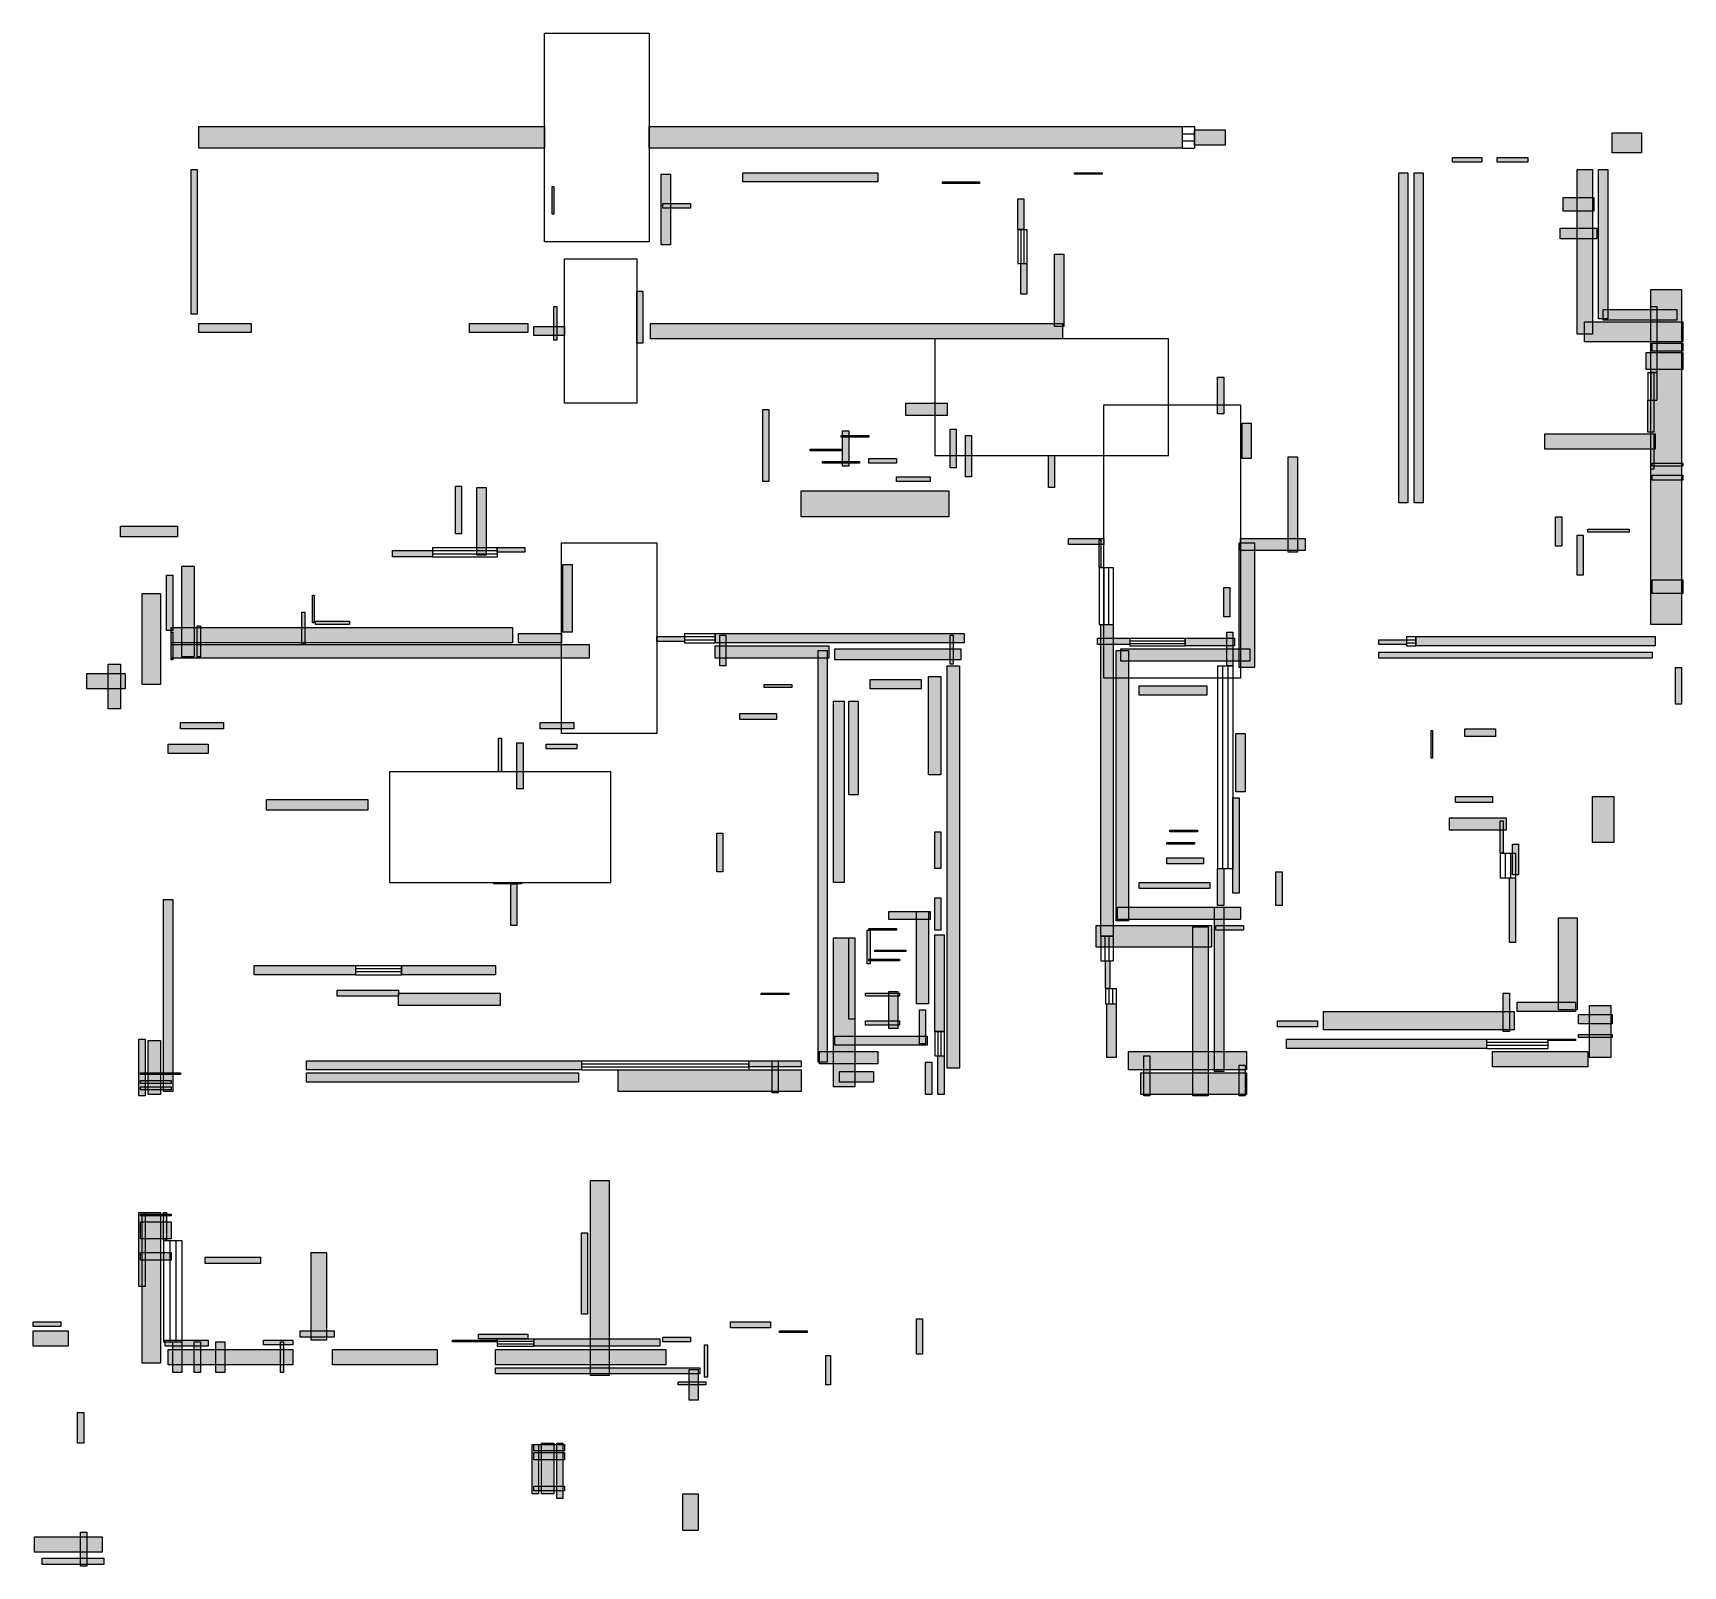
# Model space of a CAD drawing. Header units: centimetres. Extents: x 45 to 1196, y 17 to 1086.
import ezdxf

# ---------------------------------------------------------------- set-up
doc = ezdxf.new("R2010")
doc.units = ezdxf.units.CM
for name, color, linetype in [('DOORZONE', 2, 'Continuous'), ('WALL', 7, 'Continuous'), ('WINDOW', 5, 'Continuous')]:
    doc.layers.add(name, color=color, linetype=linetype)

msp = doc.modelspace()

# ---------------------------------------------------------------- hatches: boundary and pattern name
at = {"layer": 'WALL'}
h = msp.add_hatch(color=256, dxfattribs=at)
h.dxf.hatch_style = 1
h.paths.add_polyline_path([(160.7, 1021.1), (401.8, 1021.1), (401.8, 1006.1), (160.7, 1006.1)])
h = msp.add_hatch(color=256, dxfattribs=at)
h.dxf.hatch_style = 1
h.paths.add_polyline_path([(474.6, 1021.1), (846.4, 1021.1), (846.4, 1006.1), (474.6, 1006.1)])
h = msp.add_hatch(color=256, dxfattribs=at)
h.dxf.hatch_style = 1
h.paths.add_polyline_path([(855, 1018.9), (876.4, 1018.9), (876.4, 1008.2), (855, 1008.2)])
h = msp.add_hatch(color=256, dxfattribs=at)
h.dxf.hatch_style = 1
h.paths.add_polyline_path([(1146.4, 1016.8), (1166.8, 1016.8), (1166.8, 1002.9), (1146.4, 1002.9)])
h = msp.add_hatch(color=256, dxfattribs=at)
h.dxf.hatch_style = 1
h.paths.add_polyline_path([(155.4, 991.1), (159.6, 991.1), (159.6, 890.4), (155.4, 890.4)])
h = msp.add_hatch(color=256, dxfattribs=at)
h.dxf.hatch_style = 1
h.paths.add_polyline_path([(1035, 999.6), (1055.4, 999.6), (1055.4, 996.4), (1035, 996.4)])
h = msp.add_hatch(color=256, dxfattribs=at)
h.dxf.hatch_style = 1
h.paths.add_polyline_path([(1066.1, 999.6), (1087.5, 999.6), (1087.5, 996.4), (1066.1, 996.4)])
h = msp.add_hatch(color=256, dxfattribs=at)
h.dxf.hatch_style = 1
h.paths.add_polyline_path([(1121.8, 991.1), (1132.5, 991.1), (1132.5, 876.4), (1121.8, 876.4)])
h = msp.add_hatch(color=256, dxfattribs=at)
h.dxf.hatch_style = 1
h.paths.add_polyline_path([(1136.8, 991.1), (1143.2, 991.1), (1143.2, 887.1), (1136.8, 887.1)])
h = msp.add_hatch(color=256, dxfattribs=at)
h.dxf.hatch_style = 1
h.paths.add_polyline_path([(407.1, 979.3), (408.2, 979.3), (408.2, 960), (407.1, 960)])
h = msp.add_hatch(color=256, dxfattribs=at)
h.dxf.hatch_style = 1
h.paths.add_polyline_path([(483.2, 987.9), (489.6, 987.9), (489.6, 938.6), (483.2, 938.6)])
h = msp.add_hatch(color=256, dxfattribs=at)
h.dxf.hatch_style = 1
h.paths.add_polyline_path([(540, 988.9), (634.3, 988.9), (634.3, 982.5), (540, 982.5)])
h = msp.add_hatch(color=256, dxfattribs=at)
h.dxf.hatch_style = 1
h.paths.add_polyline_path([(679.3, 982.5), (705, 982.5), (705, 981.4), (679.3, 981.4)])
h = msp.add_hatch(color=256, dxfattribs=at)
h.dxf.hatch_style = 1
h.paths.add_polyline_path([(771.4, 988.9), (790.7, 988.9), (790.7, 987.9), (771.4, 987.9)])
h = msp.add_hatch(color=256, dxfattribs=at)
h.dxf.hatch_style = 1
h.paths.add_polyline_path([(997.5, 988.9), (1003.9, 988.9), (1003.9, 758.6), (997.5, 758.6)])
h = msp.add_hatch(color=256, dxfattribs=at)
h.dxf.hatch_style = 1
h.paths.add_polyline_path([(1008.2, 988.9), (1014.6, 988.9), (1014.6, 758.6), (1008.2, 758.6)])
h = msp.add_hatch(color=256, dxfattribs=at)
h.dxf.hatch_style = 1
h.paths.add_polyline_path([(484.3, 967.5), (503.6, 967.5), (503.6, 964.3), (484.3, 964.3)])
h = msp.add_hatch(color=256, dxfattribs=at)
h.dxf.hatch_style = 1
h.paths.add_polyline_path([(731.8, 970.7), (736.1, 970.7), (736.1, 949.3), (731.8, 949.3)])
h = msp.add_hatch(color=256, dxfattribs=at)
h.dxf.hatch_style = 1
h.paths.add_polyline_path([(1112.1, 971.8), (1133.6, 971.8), (1133.6, 962.1), (1112.1, 962.1)])
h = msp.add_hatch(color=256, dxfattribs=at)
h.dxf.hatch_style = 1
h.paths.add_polyline_path([(1110, 950.4), (1135.7, 950.4), (1135.7, 942.9), (1110, 942.9)])
h = msp.add_hatch(color=256, dxfattribs=at)
h.dxf.hatch_style = 1
h.paths.add_polyline_path([(757.5, 932.1), (763.9, 932.1), (763.9, 881.8), (757.5, 881.8)])
h = msp.add_hatch(color=256, dxfattribs=at)
h.dxf.hatch_style = 1
h.paths.add_polyline_path([(733.9, 925.7), (738.2, 925.7), (738.2, 904.3), (733.9, 904.3)])
h = msp.add_hatch(color=256, dxfattribs=at)
h.dxf.hatch_style = 1
h.paths.add_polyline_path([(466.1, 906.4), (470.4, 906.4), (470.4, 870), (466.1, 870)])
h = msp.add_hatch(color=256, dxfattribs=at)
h.dxf.hatch_style = 1
h.paths.add_polyline_path([(1173.2, 907.5), (1194.6, 907.5), (1194.6, 673.9), (1173.2, 673.9)])
h = msp.add_hatch(color=256, dxfattribs=at)
h.dxf.hatch_style = 1
h.paths.add_polyline_path([(408.2, 895.7), (410.4, 895.7), (410.4, 872.1), (408.2, 872.1)])
h = msp.add_hatch(color=256, dxfattribs=at)
h.dxf.hatch_style = 1
h.paths.add_polyline_path([(1140, 893.6), (1191.4, 893.6), (1191.4, 886.1), (1140, 886.1)])
h = msp.add_hatch(color=256, dxfattribs=at)
h.dxf.hatch_style = 1
h.paths.add_polyline_path([(1173.2, 895.7), (1177.5, 895.7), (1177.5, 849.6), (1173.2, 849.6)])
h = msp.add_hatch(color=256, dxfattribs=at)
h.dxf.hatch_style = 1
h.paths.add_polyline_path([(160.7, 883.9), (197.1, 883.9), (197.1, 877.5), (160.7, 877.5)])
h = msp.add_hatch(color=256, dxfattribs=at)
h.dxf.hatch_style = 1
h.paths.add_polyline_path([(349.3, 883.9), (390, 883.9), (390, 877.5), (349.3, 877.5)])
h = msp.add_hatch(color=256, dxfattribs=at)
h.dxf.hatch_style = 1
h.paths.add_polyline_path([(394.3, 881.8), (415.7, 881.8), (415.7, 875.4), (394.3, 875.4)])
h = msp.add_hatch(color=256, dxfattribs=at)
h.dxf.hatch_style = 1
h.paths.add_polyline_path([(475.7, 883.9), (762.9, 883.9), (762.9, 873.2), (475.7, 873.2)])
h = msp.add_hatch(color=256, dxfattribs=at)
h.dxf.hatch_style = 1
h.paths.add_polyline_path([(1127.1, 885), (1195.7, 885), (1195.7, 871.1), (1127.1, 871.1)])
h = msp.add_hatch(color=256, dxfattribs=at)
h.dxf.hatch_style = 1
h.paths.add_polyline_path([(1170, 863.6), (1195.7, 863.6), (1195.7, 851.8), (1170, 851.8)])
h = msp.add_hatch(color=256, dxfattribs=at)
h.dxf.hatch_style = 1
h.paths.add_polyline_path([(1174.3, 870), (1195.7, 870), (1195.7, 864.6), (1174.3, 864.6)])
h = msp.add_hatch(color=256, dxfattribs=at)
h.dxf.hatch_style = 1
h.paths.add_polyline_path([(871.1, 846.4), (875.4, 846.4), (875.4, 820.7), (871.1, 820.7)])
h = msp.add_hatch(color=256, dxfattribs=at)
h.dxf.hatch_style = 1
h.paths.add_polyline_path([(1171.1, 830.4), (1175.4, 830.4), (1175.4, 807.9), (1171.1, 807.9)])
h = msp.add_hatch(color=256, dxfattribs=at)
h.dxf.hatch_style = 1
h.paths.add_polyline_path([(553.9, 823.9), (558.2, 823.9), (558.2, 773.6), (553.9, 773.6)])
h = msp.add_hatch(color=256, dxfattribs=at)
h.dxf.hatch_style = 1
h.paths.add_polyline_path([(653.6, 828.2), (682.5, 828.2), (682.5, 819.6), (653.6, 819.6)])
h = msp.add_hatch(color=256, dxfattribs=at)
h.dxf.hatch_style = 1
h.paths.add_polyline_path([(608.6, 805.7), (627.9, 805.7), (627.9, 804.6), (608.6, 804.6)])
h = msp.add_hatch(color=256, dxfattribs=at)
h.dxf.hatch_style = 1
h.paths.add_polyline_path([(609.6, 808.9), (613.9, 808.9), (613.9, 784.3), (609.6, 784.3)])
h = msp.add_hatch(color=256, dxfattribs=at)
h.dxf.hatch_style = 1
h.paths.add_polyline_path([(684.6, 810), (688.9, 810), (688.9, 783.2), (684.6, 783.2)])
h = msp.add_hatch(color=256, dxfattribs=at)
h.dxf.hatch_style = 1
h.paths.add_polyline_path([(695.4, 805.7), (699.6, 805.7), (699.6, 776.8), (695.4, 776.8)])
h = msp.add_hatch(color=256, dxfattribs=at)
h.dxf.hatch_style = 1
h.paths.add_polyline_path([(888.2, 814.3), (894.6, 814.3), (894.6, 789.6), (888.2, 789.6)])
h = msp.add_hatch(color=256, dxfattribs=at)
h.dxf.hatch_style = 1
h.paths.add_polyline_path([(1099.3, 806.8), (1176.4, 806.8), (1176.4, 796.1), (1099.3, 796.1)])
h = msp.add_hatch(color=256, dxfattribs=at)
h.dxf.hatch_style = 1
h.paths.add_polyline_path([(1173.2, 806.8), (1175.4, 806.8), (1175.4, 782.1), (1173.2, 782.1)])
h = msp.add_hatch(color=256, dxfattribs=at)
h.dxf.hatch_style = 1
h.paths.add_polyline_path([(587.1, 796.1), (608.6, 796.1), (608.6, 795), (587.1, 795)])
h = msp.add_hatch(color=256, dxfattribs=at)
h.dxf.hatch_style = 1
h.paths.add_polyline_path([(595.7, 787.5), (621.4, 787.5), (621.4, 786.4), (595.7, 786.4)])
h = msp.add_hatch(color=256, dxfattribs=at)
h.dxf.hatch_style = 1
h.paths.add_polyline_path([(627.9, 789.6), (647.1, 789.6), (647.1, 786.4), (627.9, 786.4)])
h = msp.add_hatch(color=256, dxfattribs=at)
h.dxf.hatch_style = 1
h.paths.add_polyline_path([(753.2, 791.8), (757.5, 791.8), (757.5, 769.3), (753.2, 769.3)])
h = msp.add_hatch(color=256, dxfattribs=at)
h.dxf.hatch_style = 1
h.paths.add_polyline_path([(920.4, 790.7), (926.8, 790.7), (926.8, 724.3), (920.4, 724.3)])
h = msp.add_hatch(color=256, dxfattribs=at)
h.dxf.hatch_style = 1
h.paths.add_polyline_path([(1174.3, 786.4), (1195.7, 786.4), (1195.7, 784.3), (1174.3, 784.3)])
h = msp.add_hatch(color=256, dxfattribs=at)
h.dxf.hatch_style = 1
h.paths.add_polyline_path([(647.1, 776.8), (670.7, 776.8), (670.7, 773.6), (647.1, 773.6)])
h = msp.add_hatch(color=256, dxfattribs=at)
h.dxf.hatch_style = 1
h.paths.add_polyline_path([(1174.3, 777.9), (1195.7, 777.9), (1195.7, 774.6), (1174.3, 774.6)])
h = msp.add_hatch(color=256, dxfattribs=at)
h.dxf.hatch_style = 1
h.paths.add_polyline_path([(339.6, 770.4), (343.9, 770.4), (343.9, 737.1), (339.6, 737.1)])
h = msp.add_hatch(color=256, dxfattribs=at)
h.dxf.hatch_style = 1
h.paths.add_polyline_path([(354.6, 769.3), (361.1, 769.3), (361.1, 722.1), (354.6, 722.1)])
h = msp.add_hatch(color=256, dxfattribs=at)
h.dxf.hatch_style = 1
h.paths.add_polyline_path([(580.7, 767.1), (683.6, 767.1), (683.6, 748.9), (580.7, 748.9)])
h = msp.add_hatch(color=256, dxfattribs=at)
h.dxf.hatch_style = 1
h.paths.add_polyline_path([(1106.8, 748.9), (1111.1, 748.9), (1111.1, 728.6), (1106.8, 728.6)])
h = msp.add_hatch(color=256, dxfattribs=at)
h.dxf.hatch_style = 1
h.paths.add_polyline_path([(106.1, 742.5), (145.7, 742.5), (145.7, 735), (106.1, 735)])
h = msp.add_hatch(color=256, dxfattribs=at)
h.dxf.hatch_style = 1
h.paths.add_polyline_path([(1129.3, 740.4), (1158.2, 740.4), (1158.2, 738.2), (1129.3, 738.2)])
h = msp.add_hatch(color=256, dxfattribs=at)
h.dxf.hatch_style = 1
h.paths.add_polyline_path([(295.7, 725.4), (323.6, 725.4), (323.6, 721.1), (295.7, 721.1)])
h = msp.add_hatch(color=256, dxfattribs=at)
h.dxf.hatch_style = 1
h.paths.add_polyline_path([(368.6, 727.5), (387.9, 727.5), (387.9, 724.3), (368.6, 724.3)])
h = msp.add_hatch(color=256, dxfattribs=at)
h.dxf.hatch_style = 1
h.paths.add_polyline_path([(767.1, 733.9), (791.8, 733.9), (791.8, 729.6), (767.1, 729.6)])
h = msp.add_hatch(color=256, dxfattribs=at)
h.dxf.hatch_style = 1
h.paths.add_polyline_path([(788.6, 732.9), (789.6, 732.9), (789.6, 713.6), (788.6, 713.6)])
h = msp.add_hatch(color=256, dxfattribs=at)
h.dxf.hatch_style = 1
h.paths.add_polyline_path([(886.1, 730.7), (896.8, 730.7), (896.8, 643.9), (886.1, 643.9)])
h = msp.add_hatch(color=256, dxfattribs=at)
h.dxf.hatch_style = 1
h.paths.add_polyline_path([(887.1, 733.9), (932.1, 733.9), (932.1, 725.4), (887.1, 725.4)])
h = msp.add_hatch(color=256, dxfattribs=at)
h.dxf.hatch_style = 1
h.paths.add_polyline_path([(1121.8, 736.1), (1126.1, 736.1), (1126.1, 708.2), (1121.8, 708.2)])
h = msp.add_hatch(color=256, dxfattribs=at)
h.dxf.hatch_style = 1
h.paths.add_polyline_path([(148.9, 714.6), (157.5, 714.6), (157.5, 651.4), (148.9, 651.4)])
h = msp.add_hatch(color=256, dxfattribs=at)
h.dxf.hatch_style = 1
h.paths.add_polyline_path([(414.6, 715.7), (421.1, 715.7), (421.1, 668.6), (414.6, 668.6)])
h = msp.add_hatch(color=256, dxfattribs=at)
h.dxf.hatch_style = 1
h.paths.add_polyline_path([(138.2, 708.2), (142.5, 708.2), (142.5, 669.6), (138.2, 669.6)])
h = msp.add_hatch(color=256, dxfattribs=at)
h.dxf.hatch_style = 1
h.paths.add_polyline_path([(1174.3, 705), (1195.7, 705), (1195.7, 695.4), (1174.3, 695.4)])
h = msp.add_hatch(color=256, dxfattribs=at)
h.dxf.hatch_style = 1
h.paths.add_polyline_path([(121.1, 695.4), (133.9, 695.4), (133.9, 632.1), (121.1, 632.1)])
h = msp.add_hatch(color=256, dxfattribs=at)
h.dxf.hatch_style = 1
h.paths.add_polyline_path([(240, 694.3), (241.1, 694.3), (241.1, 675), (240, 675)])
h = msp.add_hatch(color=256, dxfattribs=at)
h.dxf.hatch_style = 1
h.paths.add_polyline_path([(875.4, 699.6), (879.6, 699.6), (879.6, 679.3), (875.4, 679.3)])
h = msp.add_hatch(color=256, dxfattribs=at)
h.dxf.hatch_style = 1
h.paths.add_polyline_path([(232.5, 682.5), (234.6, 682.5), (234.6, 660), (232.5, 660)])
h = msp.add_hatch(color=256, dxfattribs=at)
h.dxf.hatch_style = 1
h.paths.add_polyline_path([(141.4, 671.8), (379.3, 671.8), (379.3, 661.1), (141.4, 661.1)])
h = msp.add_hatch(color=256, dxfattribs=at)
h.dxf.hatch_style = 1
h.paths.add_polyline_path([(141.4, 668.6), (142.5, 668.6), (142.5, 649.3), (141.4, 649.3)])
h = msp.add_hatch(color=256, dxfattribs=at)
h.dxf.hatch_style = 1
h.paths.add_polyline_path([(159.6, 672.9), (161.8, 672.9), (161.8, 651.4), (159.6, 651.4)])
h = msp.add_hatch(color=256, dxfattribs=at)
h.dxf.hatch_style = 1
h.paths.add_polyline_path([(242.1, 676.1), (265.7, 676.1), (265.7, 673.9), (242.1, 673.9)])
h = msp.add_hatch(color=256, dxfattribs=at)
h.dxf.hatch_style = 1
h.paths.add_polyline_path([(383.6, 667.5), (413.6, 667.5), (413.6, 661.1), (383.6, 661.1)])
h = msp.add_hatch(color=256, dxfattribs=at)
h.dxf.hatch_style = 1
h.paths.add_polyline_path([(520.7, 667.5), (694.3, 667.5), (694.3, 661.1), (520.7, 661.1)])
h = msp.add_hatch(color=256, dxfattribs=at)
h.dxf.hatch_style = 1
h.paths.add_polyline_path([(789.6, 673.9), (798.2, 673.9), (798.2, 456.4), (789.6, 456.4)])
h = msp.add_hatch(color=256, dxfattribs=at)
h.dxf.hatch_style = 1
h.paths.add_polyline_path([(877.5, 668.6), (881.8, 668.6), (881.8, 645), (877.5, 645)])
h = msp.add_hatch(color=256, dxfattribs=at)
h.dxf.hatch_style = 1
h.paths.add_polyline_path([(141.4, 660), (432.9, 660), (432.9, 650.4), (141.4, 650.4)])
h = msp.add_hatch(color=256, dxfattribs=at)
h.dxf.hatch_style = 1
h.paths.add_polyline_path([(480, 665.4), (499.3, 665.4), (499.3, 662.1), (480, 662.1)])
h = msp.add_hatch(color=256, dxfattribs=at)
h.dxf.hatch_style = 1
h.paths.add_polyline_path([(520.7, 658.9), (600, 658.9), (600, 650.4), (520.7, 650.4)])
h = msp.add_hatch(color=256, dxfattribs=at)
h.dxf.hatch_style = 1
h.paths.add_polyline_path([(523.9, 666.4), (528.2, 666.4), (528.2, 645), (523.9, 645)])
h = msp.add_hatch(color=256, dxfattribs=at)
h.dxf.hatch_style = 1
h.paths.add_polyline_path([(604.3, 656.8), (692.1, 656.8), (692.1, 649.3), (604.3, 649.3)])
h = msp.add_hatch(color=256, dxfattribs=at)
h.dxf.hatch_style = 1
h.paths.add_polyline_path([(684.6, 666.4), (686.8, 666.4), (686.8, 646.1), (684.6, 646.1)])
h = msp.add_hatch(color=256, dxfattribs=at)
h.dxf.hatch_style = 1
h.paths.add_polyline_path([(787.5, 664.3), (810, 664.3), (810, 660), (787.5, 660)])
h = msp.add_hatch(color=256, dxfattribs=at)
h.dxf.hatch_style = 1
h.paths.add_polyline_path([(803.6, 656.8), (893.6, 656.8), (893.6, 648.2), (803.6, 648.2)])
h = msp.add_hatch(color=256, dxfattribs=at)
h.dxf.hatch_style = 1
h.paths.add_polyline_path([(848.6, 664.3), (882.9, 664.3), (882.9, 658.9), (848.6, 658.9)])
h = msp.add_hatch(color=256, dxfattribs=at)
h.dxf.hatch_style = 1
h.paths.add_polyline_path([(983.6, 663.2), (1002.9, 663.2), (1002.9, 660), (983.6, 660)])
h = msp.add_hatch(color=256, dxfattribs=at)
h.dxf.hatch_style = 1
h.paths.add_polyline_path([(1009.3, 665.4), (1176.4, 665.4), (1176.4, 658.9), (1009.3, 658.9)])
h = msp.add_hatch(color=256, dxfattribs=at)
h.dxf.hatch_style = 1
h.paths.add_polyline_path([(97.5, 646.1), (106.1, 646.1), (106.1, 615), (97.5, 615)])
h = msp.add_hatch(color=256, dxfattribs=at)
h.dxf.hatch_style = 1
h.paths.add_polyline_path([(592.5, 655.7), (598.9, 655.7), (598.9, 368.6), (592.5, 368.6)])
h = msp.add_hatch(color=256, dxfattribs=at)
h.dxf.hatch_style = 1
h.paths.add_polyline_path([(682.5, 645), (691.1, 645), (691.1, 364.3), (682.5, 364.3)])
h = msp.add_hatch(color=256, dxfattribs=at)
h.dxf.hatch_style = 1
h.paths.add_polyline_path([(800.4, 655.7), (808.9, 655.7), (808.9, 467.1), (800.4, 467.1)])
h = msp.add_hatch(color=256, dxfattribs=at)
h.dxf.hatch_style = 1
h.paths.add_polyline_path([(983.6, 654.6), (1174.3, 654.6), (1174.3, 650.4), (983.6, 650.4)])
h = msp.add_hatch(color=256, dxfattribs=at)
h.dxf.hatch_style = 1
h.paths.add_polyline_path([(82.5, 639.6), (109.3, 639.6), (109.3, 628.9), (82.5, 628.9)])
h = msp.add_hatch(color=256, dxfattribs=at)
h.dxf.hatch_style = 1
h.paths.add_polyline_path([(628.9, 635.4), (664.3, 635.4), (664.3, 628.9), (628.9, 628.9)])
h = msp.add_hatch(color=256, dxfattribs=at)
h.dxf.hatch_style = 1
h.paths.add_polyline_path([(669.6, 637.5), (678.2, 637.5), (678.2, 568.9), (669.6, 568.9)])
h = msp.add_hatch(color=256, dxfattribs=at)
h.dxf.hatch_style = 1
h.paths.add_polyline_path([(1190.4, 643.9), (1194.6, 643.9), (1194.6, 618.2), (1190.4, 618.2)])
h = msp.add_hatch(color=256, dxfattribs=at)
h.dxf.hatch_style = 1
h.paths.add_polyline_path([(555, 632.1), (574.3, 632.1), (574.3, 630), (555, 630)])
h = msp.add_hatch(color=256, dxfattribs=at)
h.dxf.hatch_style = 1
h.paths.add_polyline_path([(816.4, 631.1), (863.6, 631.1), (863.6, 624.6), (816.4, 624.6)])
h = msp.add_hatch(color=256, dxfattribs=at)
h.dxf.hatch_style = 1
h.paths.add_polyline_path([(537.9, 611.8), (563.6, 611.8), (563.6, 607.5), (537.9, 607.5)])
h = msp.add_hatch(color=256, dxfattribs=at)
h.dxf.hatch_style = 1
h.paths.add_polyline_path([(603.2, 620.4), (610.7, 620.4), (610.7, 493.9), (603.2, 493.9)])
h = msp.add_hatch(color=256, dxfattribs=at)
h.dxf.hatch_style = 1
h.paths.add_polyline_path([(613.9, 620.4), (620.4, 620.4), (620.4, 555), (613.9, 555)])
h = msp.add_hatch(color=256, dxfattribs=at)
h.dxf.hatch_style = 1
h.paths.add_polyline_path([(147.9, 605.4), (177.9, 605.4), (177.9, 601.1), (147.9, 601.1)])
h = msp.add_hatch(color=256, dxfattribs=at)
h.dxf.hatch_style = 1
h.paths.add_polyline_path([(398.6, 605.4), (422.1, 605.4), (422.1, 601.1), (398.6, 601.1)])
h = msp.add_hatch(color=256, dxfattribs=at)
h.dxf.hatch_style = 1
h.paths.add_polyline_path([(1020, 600), (1021.1, 600), (1021.1, 580.7), (1020, 580.7)])
h = msp.add_hatch(color=256, dxfattribs=at)
h.dxf.hatch_style = 1
h.paths.add_polyline_path([(1043.6, 601.1), (1065, 601.1), (1065, 595.7), (1043.6, 595.7)])
h = msp.add_hatch(color=256, dxfattribs=at)
h.dxf.hatch_style = 1
h.paths.add_polyline_path([(139.3, 590.4), (167.1, 590.4), (167.1, 583.9), (139.3, 583.9)])
h = msp.add_hatch(color=256, dxfattribs=at)
h.dxf.hatch_style = 1
h.paths.add_polyline_path([(369.6, 594.6), (371.8, 594.6), (371.8, 571.1), (369.6, 571.1)])
h = msp.add_hatch(color=256, dxfattribs=at)
h.dxf.hatch_style = 1
h.paths.add_polyline_path([(382.5, 591.4), (386.8, 591.4), (386.8, 559.3), (382.5, 559.3)])
h = msp.add_hatch(color=256, dxfattribs=at)
h.dxf.hatch_style = 1
h.paths.add_polyline_path([(402.9, 590.4), (424.3, 590.4), (424.3, 587.1), (402.9, 587.1)])
h = msp.add_hatch(color=256, dxfattribs=at)
h.dxf.hatch_style = 1
h.paths.add_polyline_path([(883.9, 597.9), (890.4, 597.9), (890.4, 557.1), (883.9, 557.1)])
h = msp.add_hatch(color=256, dxfattribs=at)
h.dxf.hatch_style = 1
h.paths.add_polyline_path([(881.8, 552.9), (886.1, 552.9), (886.1, 486.4), (881.8, 486.4)])
h = msp.add_hatch(color=256, dxfattribs=at)
h.dxf.hatch_style = 1
h.paths.add_polyline_path([(1037.1, 553.9), (1062.9, 553.9), (1062.9, 549.6), (1037.1, 549.6)])
h = msp.add_hatch(color=256, dxfattribs=at)
h.dxf.hatch_style = 1
h.paths.add_polyline_path([(1132.5, 553.9), (1147.5, 553.9), (1147.5, 521.8), (1132.5, 521.8)])
h = msp.add_hatch(color=256, dxfattribs=at)
h.dxf.hatch_style = 1
h.paths.add_polyline_path([(207.9, 551.8), (278.6, 551.8), (278.6, 544.3), (207.9, 544.3)])
h = msp.add_hatch(color=256, dxfattribs=at)
h.dxf.hatch_style = 1
h.paths.add_polyline_path([(837.9, 530.4), (857.1, 530.4), (857.1, 529.3), (837.9, 529.3)])
h = msp.add_hatch(color=256, dxfattribs=at)
h.dxf.hatch_style = 1
h.paths.add_polyline_path([(1032.9, 538.9), (1072.5, 538.9), (1072.5, 530.4), (1032.9, 530.4)])
h = msp.add_hatch(color=256, dxfattribs=at)
h.dxf.hatch_style = 1
h.paths.add_polyline_path([(1068.2, 536.8), (1070.4, 536.8), (1070.4, 514.3), (1068.2, 514.3)])
h = msp.add_hatch(color=256, dxfattribs=at)
h.dxf.hatch_style = 1
h.paths.add_polyline_path([(521.8, 528.2), (526.1, 528.2), (526.1, 501.4), (521.8, 501.4)])
h = msp.add_hatch(color=256, dxfattribs=at)
h.dxf.hatch_style = 1
h.paths.add_polyline_path([(673.9, 529.3), (678.2, 529.3), (678.2, 503.6), (673.9, 503.6)])
h = msp.add_hatch(color=256, dxfattribs=at)
h.dxf.hatch_style = 1
h.paths.add_polyline_path([(835.7, 521.8), (855, 521.8), (855, 520.7), (835.7, 520.7)])
h = msp.add_hatch(color=256, dxfattribs=at)
h.dxf.hatch_style = 1
h.paths.add_polyline_path([(1076.8, 520.7), (1081.1, 520.7), (1081.1, 499.3), (1076.8, 499.3)])
h = msp.add_hatch(color=256, dxfattribs=at)
h.dxf.hatch_style = 1
h.paths.add_polyline_path([(835.7, 511.1), (861.4, 511.1), (861.4, 506.8), (835.7, 506.8)])
h = msp.add_hatch(color=256, dxfattribs=at)
h.dxf.hatch_style = 1
h.paths.add_polyline_path([(871.1, 503.6), (875.4, 503.6), (875.4, 477.9), (871.1, 477.9)])
h = msp.add_hatch(color=256, dxfattribs=at)
h.dxf.hatch_style = 1
h.paths.add_polyline_path([(911.8, 501.4), (916.1, 501.4), (916.1, 477.9), (911.8, 477.9)])
h = msp.add_hatch(color=256, dxfattribs=at)
h.dxf.hatch_style = 1
h.paths.add_polyline_path([(1074.6, 497.1), (1078.9, 497.1), (1078.9, 452.1), (1074.6, 452.1)])
h = msp.add_hatch(color=256, dxfattribs=at)
h.dxf.hatch_style = 1
h.paths.add_polyline_path([(366.4, 493.9), (385.7, 493.9), (385.7, 492.9), (366.4, 492.9)])
h = msp.add_hatch(color=256, dxfattribs=at)
h.dxf.hatch_style = 1
h.paths.add_polyline_path([(378.2, 492.9), (382.5, 492.9), (382.5, 463.9), (378.2, 463.9)])
h = msp.add_hatch(color=256, dxfattribs=at)
h.dxf.hatch_style = 1
h.paths.add_polyline_path([(816.4, 493.9), (865.7, 493.9), (865.7, 489.6), (816.4, 489.6)])
h = msp.add_hatch(color=256, dxfattribs=at)
h.dxf.hatch_style = 1
h.paths.add_polyline_path([(136.1, 482.1), (142.5, 482.1), (142.5, 348.2), (136.1, 348.2)])
h = msp.add_hatch(color=256, dxfattribs=at)
h.dxf.hatch_style = 1
h.paths.add_polyline_path([(641.8, 473.6), (670.7, 473.6), (670.7, 468.2), (641.8, 468.2)])
h = msp.add_hatch(color=256, dxfattribs=at)
h.dxf.hatch_style = 1
h.paths.add_polyline_path([(661.1, 473.6), (669.6, 473.6), (669.6, 409.3), (661.1, 409.3)])
h = msp.add_hatch(color=256, dxfattribs=at)
h.dxf.hatch_style = 1
h.paths.add_polyline_path([(673.9, 483.2), (678.2, 483.2), (678.2, 460.7), (673.9, 460.7)])
h = msp.add_hatch(color=256, dxfattribs=at)
h.dxf.hatch_style = 1
h.paths.add_polyline_path([(801.4, 476.8), (887.1, 476.8), (887.1, 468.2), (801.4, 468.2)])
h = msp.add_hatch(color=256, dxfattribs=at)
h.dxf.hatch_style = 1
h.paths.add_polyline_path([(868.9, 476.8), (875.4, 476.8), (875.4, 362.1), (868.9, 362.1)])
h = msp.add_hatch(color=256, dxfattribs=at)
h.dxf.hatch_style = 1
h.paths.add_polyline_path([(626.8, 460.7), (628.9, 460.7), (628.9, 437.1), (626.8, 437.1)])
h = msp.add_hatch(color=256, dxfattribs=at)
h.dxf.hatch_style = 1
h.paths.add_polyline_path([(627.9, 461.8), (647.1, 461.8), (647.1, 460.7), (627.9, 460.7)])
h = msp.add_hatch(color=256, dxfattribs=at)
h.dxf.hatch_style = 1
h.paths.add_polyline_path([(786.4, 463.9), (866.8, 463.9), (866.8, 448.9), (786.4, 448.9)])
h = msp.add_hatch(color=256, dxfattribs=at)
h.dxf.hatch_style = 1
h.paths.add_polyline_path([(853.9, 462.9), (864.6, 462.9), (864.6, 345), (853.9, 345)])
h = msp.add_hatch(color=256, dxfattribs=at)
h.dxf.hatch_style = 1
h.paths.add_polyline_path([(870, 463.9), (889.3, 463.9), (889.3, 460.7), (870, 460.7)])
h = msp.add_hatch(color=256, dxfattribs=at)
h.dxf.hatch_style = 1
h.paths.add_polyline_path([(1108.9, 469.3), (1121.8, 469.3), (1121.8, 405), (1108.9, 405)])
h = msp.add_hatch(color=256, dxfattribs=at)
h.dxf.hatch_style = 1
h.paths.add_polyline_path([(603.2, 455.4), (618.2, 455.4), (618.2, 351.4), (603.2, 351.4)])
h = msp.add_hatch(color=256, dxfattribs=at)
h.dxf.hatch_style = 1
h.paths.add_polyline_path([(613.9, 455.4), (618.2, 455.4), (618.2, 398.6), (613.9, 398.6)])
h = msp.add_hatch(color=256, dxfattribs=at)
h.dxf.hatch_style = 1
h.paths.add_polyline_path([(673.9, 457.5), (680.4, 457.5), (680.4, 390), (673.9, 390)])
h = msp.add_hatch(color=256, dxfattribs=at)
h.dxf.hatch_style = 1
h.paths.add_polyline_path([(627.9, 440.4), (649.3, 440.4), (649.3, 439.3), (627.9, 439.3)])
h = msp.add_hatch(color=256, dxfattribs=at)
h.dxf.hatch_style = 1
h.paths.add_polyline_path([(632.1, 446.8), (653.6, 446.8), (653.6, 445.7), (632.1, 445.7)])
h = msp.add_hatch(color=256, dxfattribs=at)
h.dxf.hatch_style = 1
h.paths.add_polyline_path([(792.9, 439.3), (796.1, 439.3), (796.1, 420), (792.9, 420)])
h = msp.add_hatch(color=256, dxfattribs=at)
h.dxf.hatch_style = 1
h.paths.add_polyline_path([(199.3, 436.1), (270, 436.1), (270, 429.6), (199.3, 429.6)])
h = msp.add_hatch(color=256, dxfattribs=at)
h.dxf.hatch_style = 1
h.paths.add_polyline_path([(302.1, 436.1), (367.5, 436.1), (367.5, 429.6), (302.1, 429.6)])
h = msp.add_hatch(color=256, dxfattribs=at)
h.dxf.hatch_style = 1
h.paths.add_polyline_path([(257.1, 418.9), (300, 418.9), (300, 414.6), (257.1, 414.6)])
h = msp.add_hatch(color=256, dxfattribs=at)
h.dxf.hatch_style = 1
h.paths.add_polyline_path([(300, 416.8), (370.7, 416.8), (370.7, 408.2), (300, 408.2)])
h = msp.add_hatch(color=256, dxfattribs=at)
h.dxf.hatch_style = 1
h.paths.add_polyline_path([(552.9, 416.8), (572.1, 416.8), (572.1, 415.7), (552.9, 415.7)])
h = msp.add_hatch(color=256, dxfattribs=at)
h.dxf.hatch_style = 1
h.paths.add_polyline_path([(625.7, 416.8), (649.3, 416.8), (649.3, 414.6), (625.7, 414.6)])
h = msp.add_hatch(color=256, dxfattribs=at)
h.dxf.hatch_style = 1
h.paths.add_polyline_path([(641.8, 417.9), (648.2, 417.9), (648.2, 392.1), (641.8, 392.1)])
h = msp.add_hatch(color=256, dxfattribs=at)
h.dxf.hatch_style = 1
h.paths.add_polyline_path([(1070.4, 416.8), (1074.6, 416.8), (1074.6, 390), (1070.4, 390)])
h = msp.add_hatch(color=256, dxfattribs=at)
h.dxf.hatch_style = 1
h.paths.add_polyline_path([(663.2, 405), (667.5, 405), (667.5, 381.4), (663.2, 381.4)])
h = msp.add_hatch(color=256, dxfattribs=at)
h.dxf.hatch_style = 1
h.paths.add_polyline_path([(793.9, 409.3), (800.4, 409.3), (800.4, 371.8), (793.9, 371.8)])
h = msp.add_hatch(color=256, dxfattribs=at)
h.dxf.hatch_style = 1
h.paths.add_polyline_path([(945, 403.9), (1077.9, 403.9), (1077.9, 391.1), (945, 391.1)])
h = msp.add_hatch(color=256, dxfattribs=at)
h.dxf.hatch_style = 1
h.paths.add_polyline_path([(1080, 410.4), (1120.7, 410.4), (1120.7, 403.9), (1080, 403.9)])
h = msp.add_hatch(color=256, dxfattribs=at)
h.dxf.hatch_style = 1
h.paths.add_polyline_path([(1130.4, 408.2), (1145.4, 408.2), (1145.4, 371.8), (1130.4, 371.8)])
h = msp.add_hatch(color=256, dxfattribs=at)
h.dxf.hatch_style = 1
h.paths.add_polyline_path([(625.7, 397.5), (649.3, 397.5), (649.3, 394.3), (625.7, 394.3)])
h = msp.add_hatch(color=256, dxfattribs=at)
h.dxf.hatch_style = 1
h.paths.add_polyline_path([(912.9, 397.5), (940.7, 397.5), (940.7, 393.2), (912.9, 393.2)])
h = msp.add_hatch(color=256, dxfattribs=at)
h.dxf.hatch_style = 1
h.paths.add_polyline_path([(1122.9, 401.8), (1146.4, 401.8), (1146.4, 395.4), (1122.9, 395.4)])
h = msp.add_hatch(color=256, dxfattribs=at)
h.dxf.hatch_style = 1
h.paths.add_polyline_path([(118.9, 384.6), (123.2, 384.6), (123.2, 345), (118.9, 345)])
h = msp.add_hatch(color=256, dxfattribs=at)
h.dxf.hatch_style = 1
h.paths.add_polyline_path([(125.4, 383.6), (133.9, 383.6), (133.9, 346.1), (125.4, 346.1)])
h = msp.add_hatch(color=256, dxfattribs=at)
h.dxf.hatch_style = 1
h.paths.add_polyline_path([(604.3, 386.8), (668.6, 386.8), (668.6, 380.4), (604.3, 380.4)])
h = msp.add_hatch(color=256, dxfattribs=at)
h.dxf.hatch_style = 1
h.paths.add_polyline_path([(919.3, 384.6), (1058.6, 384.6), (1058.6, 378.2), (919.3, 378.2)])
h = msp.add_hatch(color=256, dxfattribs=at)
h.dxf.hatch_style = 1
h.paths.add_polyline_path([(1101.4, 384.6), (1120.7, 384.6), (1120.7, 383.6), (1101.4, 383.6)])
h = msp.add_hatch(color=256, dxfattribs=at)
h.dxf.hatch_style = 1
h.paths.add_polyline_path([(1122.9, 387.9), (1146.4, 387.9), (1146.4, 385.7), (1122.9, 385.7)])
h = msp.add_hatch(color=256, dxfattribs=at)
h.dxf.hatch_style = 1
h.paths.add_polyline_path([(235.7, 369.6), (427.5, 369.6), (427.5, 363.2), (235.7, 363.2)])
h = msp.add_hatch(color=256, dxfattribs=at)
h.dxf.hatch_style = 1
h.paths.add_polyline_path([(544.3, 369.6), (580.7, 369.6), (580.7, 365.4), (544.3, 365.4)])
h = msp.add_hatch(color=256, dxfattribs=at)
h.dxf.hatch_style = 1
h.paths.add_polyline_path([(560.4, 369.6), (564.6, 369.6), (564.6, 347.1), (560.4, 347.1)])
h = msp.add_hatch(color=256, dxfattribs=at)
h.dxf.hatch_style = 1
h.paths.add_polyline_path([(593.6, 376.1), (634.3, 376.1), (634.3, 367.5), (593.6, 367.5)])
h = msp.add_hatch(color=256, dxfattribs=at)
h.dxf.hatch_style = 1
h.paths.add_polyline_path([(667.5, 368.6), (671.8, 368.6), (671.8, 346.1), (667.5, 346.1)])
h = msp.add_hatch(color=256, dxfattribs=at)
h.dxf.hatch_style = 1
h.paths.add_polyline_path([(676.1, 372.9), (680.4, 372.9), (680.4, 346.1), (676.1, 346.1)])
h = msp.add_hatch(color=256, dxfattribs=at)
h.dxf.hatch_style = 1
h.paths.add_polyline_path([(808.9, 376.1), (891.4, 376.1), (891.4, 363.2), (808.9, 363.2)])
h = msp.add_hatch(color=256, dxfattribs=at)
h.dxf.hatch_style = 1
h.paths.add_polyline_path([(819.6, 372.9), (823.9, 372.9), (823.9, 345), (819.6, 345)])
h = msp.add_hatch(color=256, dxfattribs=at)
h.dxf.hatch_style = 1
h.paths.add_polyline_path([(1062.9, 376.1), (1129.3, 376.1), (1129.3, 365.4), (1062.9, 365.4)])
h = msp.add_hatch(color=256, dxfattribs=at)
h.dxf.hatch_style = 1
h.paths.add_polyline_path([(120, 361.1), (147.9, 361.1), (147.9, 360), (120, 360)])
h = msp.add_hatch(color=256, dxfattribs=at)
h.dxf.hatch_style = 1
h.paths.add_polyline_path([(235.7, 361.1), (425.4, 361.1), (425.4, 354.6), (235.7, 354.6)])
h = msp.add_hatch(color=256, dxfattribs=at)
h.dxf.hatch_style = 1
h.paths.add_polyline_path([(453.2, 363.2), (580.7, 363.2), (580.7, 348.2), (453.2, 348.2)])
h = msp.add_hatch(color=256, dxfattribs=at)
h.dxf.hatch_style = 1
h.paths.add_polyline_path([(607.5, 362.1), (631.1, 362.1), (631.1, 354.6), (607.5, 354.6)])
h = msp.add_hatch(color=256, dxfattribs=at)
h.dxf.hatch_style = 1
h.paths.add_polyline_path([(817.5, 361.1), (891.4, 361.1), (891.4, 346.1), (817.5, 346.1)])
h = msp.add_hatch(color=256, dxfattribs=at)
h.dxf.hatch_style = 1
h.paths.add_polyline_path([(886.1, 366.4), (890.4, 366.4), (890.4, 345), (886.1, 345)])
h = msp.add_hatch(color=256, dxfattribs=at)
h.dxf.hatch_style = 1
h.paths.add_polyline_path([(120, 355.7), (141.4, 355.7), (141.4, 353.6), (120, 353.6)])
h = msp.add_hatch(color=256, dxfattribs=at)
h.dxf.hatch_style = 1
h.paths.add_polyline_path([(120, 351.4), (141.4, 351.4), (141.4, 349.3), (120, 349.3)])
h = msp.add_hatch(color=256, dxfattribs=at)
h.dxf.hatch_style = 1
h.paths.add_polyline_path([(433.9, 286.1), (446.8, 286.1), (446.8, 150), (433.9, 150)])
h = msp.add_hatch(color=256, dxfattribs=at)
h.dxf.hatch_style = 1
h.paths.add_polyline_path([(118.9, 263.6), (123.2, 263.6), (123.2, 212.1), (118.9, 212.1)])
h = msp.add_hatch(color=256, dxfattribs=at)
h.dxf.hatch_style = 1
h.paths.add_polyline_path([(120, 262.5), (141.4, 262.5), (141.4, 261.4), (120, 261.4)])
h = msp.add_hatch(color=256, dxfattribs=at)
h.dxf.hatch_style = 1
h.paths.add_polyline_path([(120, 257.1), (141.4, 257.1), (141.4, 245.4), (120, 245.4)])
h = msp.add_hatch(color=256, dxfattribs=at)
h.dxf.hatch_style = 1
h.paths.add_polyline_path([(121.1, 263.6), (133.9, 263.6), (133.9, 158.6), (121.1, 158.6)])
h = msp.add_hatch(color=256, dxfattribs=at)
h.dxf.hatch_style = 1
h.paths.add_polyline_path([(136.1, 263.6), (138.2, 263.6), (138.2, 244.3), (136.1, 244.3)])
h = msp.add_hatch(color=256, dxfattribs=at)
h.dxf.hatch_style = 1
h.paths.add_polyline_path([(427.5, 249.6), (431.8, 249.6), (431.8, 192.9), (427.5, 192.9)])
h = msp.add_hatch(color=256, dxfattribs=at)
h.dxf.hatch_style = 1
h.paths.add_polyline_path([(120, 235.7), (141.4, 235.7), (141.4, 230.4), (120, 230.4)])
h = msp.add_hatch(color=256, dxfattribs=at)
h.dxf.hatch_style = 1
h.paths.add_polyline_path([(165, 232.5), (203.6, 232.5), (203.6, 228.2), (165, 228.2)])
h = msp.add_hatch(color=256, dxfattribs=at)
h.dxf.hatch_style = 1
h.paths.add_polyline_path([(238.9, 235.7), (249.6, 235.7), (249.6, 174.6), (238.9, 174.6)])
h = msp.add_hatch(color=256, dxfattribs=at)
h.dxf.hatch_style = 1
h.paths.add_polyline_path([(45, 187.5), (64.3, 187.5), (64.3, 184.3), (45, 184.3)])
h = msp.add_hatch(color=256, dxfattribs=at)
h.dxf.hatch_style = 1
h.paths.add_polyline_path([(531.4, 187.5), (559.3, 187.5), (559.3, 183.2), (531.4, 183.2)])
h = msp.add_hatch(color=256, dxfattribs=at)
h.dxf.hatch_style = 1
h.paths.add_polyline_path([(661.1, 189.6), (665.4, 189.6), (665.4, 165), (661.1, 165)])
h = msp.add_hatch(color=256, dxfattribs=at)
h.dxf.hatch_style = 1
h.paths.add_polyline_path([(45, 181.1), (69.6, 181.1), (69.6, 170.4), (45, 170.4)])
h = msp.add_hatch(color=256, dxfattribs=at)
h.dxf.hatch_style = 1
h.paths.add_polyline_path([(137.1, 174.6), (167.1, 174.6), (167.1, 170.4), (137.1, 170.4)])
h = msp.add_hatch(color=256, dxfattribs=at)
h.dxf.hatch_style = 1
h.paths.add_polyline_path([(142.5, 173.6), (148.9, 173.6), (148.9, 152.1), (142.5, 152.1)])
h = msp.add_hatch(color=256, dxfattribs=at)
h.dxf.hatch_style = 1
h.paths.add_polyline_path([(157.5, 173.6), (161.8, 173.6), (161.8, 152.1), (157.5, 152.1)])
h = msp.add_hatch(color=256, dxfattribs=at)
h.dxf.hatch_style = 1
h.paths.add_polyline_path([(172.5, 173.6), (178.9, 173.6), (178.9, 152.1), (172.5, 152.1)])
h = msp.add_hatch(color=256, dxfattribs=at)
h.dxf.hatch_style = 1
h.paths.add_polyline_path([(205.7, 174.6), (226.1, 174.6), (226.1, 171.4), (205.7, 171.4)])
h = msp.add_hatch(color=256, dxfattribs=at)
h.dxf.hatch_style = 1
h.paths.add_polyline_path([(217.5, 173.6), (219.6, 173.6), (219.6, 152.1), (217.5, 152.1)])
h = msp.add_hatch(color=256, dxfattribs=at)
h.dxf.hatch_style = 1
h.paths.add_polyline_path([(231.4, 181.1), (255, 181.1), (255, 176.8), (231.4, 176.8)])
h = msp.add_hatch(color=256, dxfattribs=at)
h.dxf.hatch_style = 1
h.paths.add_polyline_path([(337.5, 174.6), (368.6, 174.6), (368.6, 173.6), (337.5, 173.6)])
h = msp.add_hatch(color=256, dxfattribs=at)
h.dxf.hatch_style = 1
h.paths.add_polyline_path([(355.7, 178.9), (390, 178.9), (390, 175.7), (355.7, 175.7)])
h = msp.add_hatch(color=256, dxfattribs=at)
h.dxf.hatch_style = 1
h.paths.add_polyline_path([(394.3, 175.7), (482.1, 175.7), (482.1, 170.4), (394.3, 170.4)])
h = msp.add_hatch(color=256, dxfattribs=at)
h.dxf.hatch_style = 1
h.paths.add_polyline_path([(484.3, 176.8), (503.6, 176.8), (503.6, 173.6), (484.3, 173.6)])
h = msp.add_hatch(color=256, dxfattribs=at)
h.dxf.hatch_style = 1
h.paths.add_polyline_path([(565.7, 181.1), (585, 181.1), (585, 180), (565.7, 180)])
h = msp.add_hatch(color=256, dxfattribs=at)
h.dxf.hatch_style = 1
h.paths.add_polyline_path([(139.3, 168.2), (226.1, 168.2), (226.1, 157.5), (139.3, 157.5)])
h = msp.add_hatch(color=256, dxfattribs=at)
h.dxf.hatch_style = 1
h.paths.add_polyline_path([(253.9, 168.2), (326.8, 168.2), (326.8, 157.5), (253.9, 157.5)])
h = msp.add_hatch(color=256, dxfattribs=at)
h.dxf.hatch_style = 1
h.paths.add_polyline_path([(367.5, 168.2), (486.4, 168.2), (486.4, 157.5), (367.5, 157.5)])
h = msp.add_hatch(color=256, dxfattribs=at)
h.dxf.hatch_style = 1
h.paths.add_polyline_path([(513.2, 171.4), (515.4, 171.4), (515.4, 148.9), (513.2, 148.9)])
h = msp.add_hatch(color=256, dxfattribs=at)
h.dxf.hatch_style = 1
h.paths.add_polyline_path([(597.9, 163.9), (601.1, 163.9), (601.1, 143.6), (597.9, 143.6)])
h = msp.add_hatch(color=256, dxfattribs=at)
h.dxf.hatch_style = 1
h.paths.add_polyline_path([(367.5, 155.4), (510, 155.4), (510, 151.1), (367.5, 151.1)])
h = msp.add_hatch(color=256, dxfattribs=at)
h.dxf.hatch_style = 1
h.paths.add_polyline_path([(502.5, 154.3), (508.9, 154.3), (508.9, 132.9), (502.5, 132.9)])
h = msp.add_hatch(color=256, dxfattribs=at)
h.dxf.hatch_style = 1
h.paths.add_polyline_path([(495, 145.7), (514.3, 145.7), (514.3, 143.6), (495, 143.6)])
h = msp.add_hatch(color=256, dxfattribs=at)
h.dxf.hatch_style = 1
h.paths.add_polyline_path([(76.1, 124.3), (80.4, 124.3), (80.4, 102.9), (76.1, 102.9)])
h = msp.add_hatch(color=256, dxfattribs=at)
h.dxf.hatch_style = 1
h.paths.add_polyline_path([(393.2, 101.8), (397.5, 101.8), (397.5, 67.5), (393.2, 67.5)])
h = msp.add_hatch(color=256, dxfattribs=at)
h.dxf.hatch_style = 1
h.paths.add_polyline_path([(394.3, 101.8), (415.7, 101.8), (415.7, 97.5), (394.3, 97.5)])
h = msp.add_hatch(color=256, dxfattribs=at)
h.dxf.hatch_style = 1
h.paths.add_polyline_path([(394.3, 96.4), (415.7, 96.4), (415.7, 91.1), (394.3, 91.1)])
h = msp.add_hatch(color=256, dxfattribs=at)
h.dxf.hatch_style = 1
h.paths.add_polyline_path([(399.6, 102.9), (408.2, 102.9), (408.2, 67.5), (399.6, 67.5)])
h = msp.add_hatch(color=256, dxfattribs=at)
h.dxf.hatch_style = 1
h.paths.add_polyline_path([(410.4, 102.9), (414.6, 102.9), (414.6, 64.3), (410.4, 64.3)])
h = msp.add_hatch(color=256, dxfattribs=at)
h.dxf.hatch_style = 1
h.paths.add_polyline_path([(394.3, 72.9), (415.7, 72.9), (415.7, 69.6), (394.3, 69.6)])
h = msp.add_hatch(color=256, dxfattribs=at)
h.dxf.hatch_style = 1
h.paths.add_polyline_path([(498.2, 67.5), (508.9, 67.5), (508.9, 41.8), (498.2, 41.8)])
h = msp.add_hatch(color=256, dxfattribs=at)
h.dxf.hatch_style = 1
h.paths.add_polyline_path([(46.1, 37.5), (93.2, 37.5), (93.2, 26.8), (46.1, 26.8)])
h = msp.add_hatch(color=256, dxfattribs=at)
h.dxf.hatch_style = 1
h.paths.add_polyline_path([(78.2, 40.7), (82.5, 40.7), (82.5, 17.1), (78.2, 17.1)])
h = msp.add_hatch(color=256, dxfattribs=at)
h.dxf.hatch_style = 1
h.paths.add_polyline_path([(51.4, 22.5), (94.3, 22.5), (94.3, 18.2), (51.4, 18.2)])

# ---------------------------------------------------------------- linework, layer by layer
at = {"layer": 'DOORZONE'}
for points in [[(401.8, 1086.4), (474.6, 1086.4), (474.6, 940.7), (401.8, 940.7)], [(415.7, 928.9), (466.1, 928.9), (466.1, 828.2), (415.7, 828.2)], [(673.9, 873.2), (673.9, 791.8), (836.8, 791.8), (836.8, 873.2)], [(791.8, 827.1), (887.1, 827.1), (887.1, 636.4), (791.8, 636.4)], [(413.6, 730.7), (480, 730.7), (480, 597.9), (413.6, 597.9)], [(293.6, 571.1), (293.6, 493.9), (447.9, 493.9), (447.9, 571.1)]]:
    msp.add_lwpolyline(points, close=True, dxfattribs=at)
at = {"layer": 'WALL'}
for points in [[(160.7, 1021.1), (401.8, 1021.1), (401.8, 1006.1), (160.7, 1006.1)], [(474.6, 1021.1), (846.4, 1021.1), (846.4, 1006.1), (474.6, 1006.1)], [(855, 1018.9), (876.4, 1018.9), (876.4, 1008.2), (855, 1008.2)], [(1146.4, 1016.8), (1166.8, 1016.8), (1166.8, 1002.9), (1146.4, 1002.9)], [(155.4, 991.1), (159.6, 991.1), (159.6, 890.4), (155.4, 890.4)], [(1035, 999.6), (1055.4, 999.6), (1055.4, 996.4), (1035, 996.4)], [(1066.1, 999.6), (1087.5, 999.6), (1087.5, 996.4), (1066.1, 996.4)], [(1121.8, 991.1), (1132.5, 991.1), (1132.5, 876.4), (1121.8, 876.4)], [(1136.8, 991.1), (1143.2, 991.1), (1143.2, 887.1), (1136.8, 887.1)], [(407.1, 979.3), (408.2, 979.3), (408.2, 960), (407.1, 960)], [(483.2, 987.9), (489.6, 987.9), (489.6, 938.6), (483.2, 938.6)], [(540, 988.9), (634.3, 988.9), (634.3, 982.5), (540, 982.5)], [(679.3, 982.5), (705, 982.5), (705, 981.4), (679.3, 981.4)], [(771.4, 988.9), (790.7, 988.9), (790.7, 987.9), (771.4, 987.9)], [(997.5, 988.9), (1003.9, 988.9), (1003.9, 758.6), (997.5, 758.6)], [(1008.2, 988.9), (1014.6, 988.9), (1014.6, 758.6), (1008.2, 758.6)], [(484.3, 967.5), (503.6, 967.5), (503.6, 964.3), (484.3, 964.3)], [(731.8, 970.7), (736.1, 970.7), (736.1, 949.3), (731.8, 949.3)], [(1112.1, 971.8), (1133.6, 971.8), (1133.6, 962.1), (1112.1, 962.1)], [(1110, 950.4), (1135.7, 950.4), (1135.7, 942.9), (1110, 942.9)], [(757.5, 932.1), (763.9, 932.1), (763.9, 881.8), (757.5, 881.8)], [(733.9, 925.7), (738.2, 925.7), (738.2, 904.3), (733.9, 904.3)], [(466.1, 906.4), (470.4, 906.4), (470.4, 870), (466.1, 870)], [(1173.2, 907.5), (1194.6, 907.5), (1194.6, 673.9), (1173.2, 673.9)], [(408.2, 895.7), (410.4, 895.7), (410.4, 872.1), (408.2, 872.1)], [(1140, 893.6), (1191.4, 893.6), (1191.4, 886.1), (1140, 886.1)], [(1173.2, 895.7), (1177.5, 895.7), (1177.5, 849.6), (1173.2, 849.6)], [(160.7, 883.9), (197.1, 883.9), (197.1, 877.5), (160.7, 877.5)], [(349.3, 883.9), (390, 883.9), (390, 877.5), (349.3, 877.5)], [(394.3, 881.8), (415.7, 881.8), (415.7, 875.4), (394.3, 875.4)], [(475.7, 883.9), (762.9, 883.9), (762.9, 873.2), (475.7, 873.2)], [(1127.1, 885), (1195.7, 885), (1195.7, 871.1), (1127.1, 871.1)], [(1170, 863.6), (1195.7, 863.6), (1195.7, 851.8), (1170, 851.8)], [(1174.3, 870), (1195.7, 870), (1195.7, 864.6), (1174.3, 864.6)], [(871.1, 846.4), (875.4, 846.4), (875.4, 820.7), (871.1, 820.7)], [(1171.1, 830.4), (1175.4, 830.4), (1175.4, 807.9), (1171.1, 807.9)], [(553.9, 823.9), (558.2, 823.9), (558.2, 773.6), (553.9, 773.6)], [(653.6, 828.2), (682.5, 828.2), (682.5, 819.6), (653.6, 819.6)], [(608.6, 805.7), (627.9, 805.7), (627.9, 804.6), (608.6, 804.6)], [(609.6, 808.9), (613.9, 808.9), (613.9, 784.3), (609.6, 784.3)], [(684.6, 810), (688.9, 810), (688.9, 783.2), (684.6, 783.2)], [(695.4, 805.7), (699.6, 805.7), (699.6, 776.8), (695.4, 776.8)], [(888.2, 814.3), (894.6, 814.3), (894.6, 789.6), (888.2, 789.6)], [(1099.3, 806.8), (1176.4, 806.8), (1176.4, 796.1), (1099.3, 796.1)], [(1173.2, 806.8), (1175.4, 806.8), (1175.4, 782.1), (1173.2, 782.1)], [(587.1, 796.1), (608.6, 796.1), (608.6, 795), (587.1, 795)], [(595.7, 787.5), (621.4, 787.5), (621.4, 786.4), (595.7, 786.4)], [(627.9, 789.6), (647.1, 789.6), (647.1, 786.4), (627.9, 786.4)], [(753.2, 791.8), (757.5, 791.8), (757.5, 769.3), (753.2, 769.3)], [(920.4, 790.7), (926.8, 790.7), (926.8, 724.3), (920.4, 724.3)], [(1174.3, 786.4), (1195.7, 786.4), (1195.7, 784.3), (1174.3, 784.3)], [(647.1, 776.8), (670.7, 776.8), (670.7, 773.6), (647.1, 773.6)], [(1174.3, 777.9), (1195.7, 777.9), (1195.7, 774.6), (1174.3, 774.6)], [(339.6, 770.4), (343.9, 770.4), (343.9, 737.1), (339.6, 737.1)], [(354.6, 769.3), (361.1, 769.3), (361.1, 722.1), (354.6, 722.1)], [(580.7, 767.1), (683.6, 767.1), (683.6, 748.9), (580.7, 748.9)], [(1106.8, 748.9), (1111.1, 748.9), (1111.1, 728.6), (1106.8, 728.6)], [(106.1, 742.5), (145.7, 742.5), (145.7, 735), (106.1, 735)], [(1129.3, 740.4), (1158.2, 740.4), (1158.2, 738.2), (1129.3, 738.2)], [(295.7, 725.4), (323.6, 725.4), (323.6, 721.1), (295.7, 721.1)], [(368.6, 727.5), (387.9, 727.5), (387.9, 724.3), (368.6, 724.3)], [(767.1, 733.9), (791.8, 733.9), (791.8, 729.6), (767.1, 729.6)], [(788.6, 732.9), (789.6, 732.9), (789.6, 713.6), (788.6, 713.6)], [(886.1, 730.7), (896.8, 730.7), (896.8, 643.9), (886.1, 643.9)], [(887.1, 733.9), (932.1, 733.9), (932.1, 725.4), (887.1, 725.4)], [(1121.8, 736.1), (1126.1, 736.1), (1126.1, 708.2), (1121.8, 708.2)], [(148.9, 714.6), (157.5, 714.6), (157.5, 651.4), (148.9, 651.4)], [(414.6, 715.7), (421.1, 715.7), (421.1, 668.6), (414.6, 668.6)], [(138.2, 708.2), (142.5, 708.2), (142.5, 669.6), (138.2, 669.6)], [(1174.3, 705), (1195.7, 705), (1195.7, 695.4), (1174.3, 695.4)], [(121.1, 695.4), (133.9, 695.4), (133.9, 632.1), (121.1, 632.1)], [(240, 694.3), (241.1, 694.3), (241.1, 675), (240, 675)], [(875.4, 699.6), (879.6, 699.6), (879.6, 679.3), (875.4, 679.3)], [(232.5, 682.5), (234.6, 682.5), (234.6, 660), (232.5, 660)], [(141.4, 671.8), (379.3, 671.8), (379.3, 661.1), (141.4, 661.1)], [(141.4, 668.6), (142.5, 668.6), (142.5, 649.3), (141.4, 649.3)], [(159.6, 672.9), (161.8, 672.9), (161.8, 651.4), (159.6, 651.4)], [(242.1, 676.1), (265.7, 676.1), (265.7, 673.9), (242.1, 673.9)], [(383.6, 667.5), (413.6, 667.5), (413.6, 661.1), (383.6, 661.1)], [(520.7, 667.5), (694.3, 667.5), (694.3, 661.1), (520.7, 661.1)], [(789.6, 673.9), (798.2, 673.9), (798.2, 456.4), (789.6, 456.4)], [(877.5, 668.6), (881.8, 668.6), (881.8, 645), (877.5, 645)], [(141.4, 660), (432.9, 660), (432.9, 650.4), (141.4, 650.4)], [(480, 665.4), (499.3, 665.4), (499.3, 662.1), (480, 662.1)], [(520.7, 658.9), (600, 658.9), (600, 650.4), (520.7, 650.4)], [(523.9, 666.4), (528.2, 666.4), (528.2, 645), (523.9, 645)], [(604.3, 656.8), (692.1, 656.8), (692.1, 649.3), (604.3, 649.3)], [(684.6, 666.4), (686.8, 666.4), (686.8, 646.1), (684.6, 646.1)], [(787.5, 664.3), (810, 664.3), (810, 660), (787.5, 660)], [(803.6, 656.8), (893.6, 656.8), (893.6, 648.2), (803.6, 648.2)], [(848.6, 664.3), (882.9, 664.3), (882.9, 658.9), (848.6, 658.9)], [(983.6, 663.2), (1002.9, 663.2), (1002.9, 660), (983.6, 660)], [(1009.3, 665.4), (1176.4, 665.4), (1176.4, 658.9), (1009.3, 658.9)], [(97.5, 646.1), (106.1, 646.1), (106.1, 615), (97.5, 615)], [(592.5, 655.7), (598.9, 655.7), (598.9, 368.6), (592.5, 368.6)], [(682.5, 645), (691.1, 645), (691.1, 364.3), (682.5, 364.3)], [(800.4, 655.7), (808.9, 655.7), (808.9, 467.1), (800.4, 467.1)], [(983.6, 654.6), (1174.3, 654.6), (1174.3, 650.4), (983.6, 650.4)], [(82.5, 639.6), (109.3, 639.6), (109.3, 628.9), (82.5, 628.9)], [(628.9, 635.4), (664.3, 635.4), (664.3, 628.9), (628.9, 628.9)], [(669.6, 637.5), (678.2, 637.5), (678.2, 568.9), (669.6, 568.9)], [(1190.4, 643.9), (1194.6, 643.9), (1194.6, 618.2), (1190.4, 618.2)], [(555, 632.1), (574.3, 632.1), (574.3, 630), (555, 630)], [(816.4, 631.1), (863.6, 631.1), (863.6, 624.6), (816.4, 624.6)], [(537.9, 611.8), (563.6, 611.8), (563.6, 607.5), (537.9, 607.5)], [(603.2, 620.4), (610.7, 620.4), (610.7, 493.9), (603.2, 493.9)], [(613.9, 620.4), (620.4, 620.4), (620.4, 555), (613.9, 555)], [(147.9, 605.4), (177.9, 605.4), (177.9, 601.1), (147.9, 601.1)], [(398.6, 605.4), (422.1, 605.4), (422.1, 601.1), (398.6, 601.1)], [(1020, 600), (1021.1, 600), (1021.1, 580.7), (1020, 580.7)], [(1043.6, 601.1), (1065, 601.1), (1065, 595.7), (1043.6, 595.7)], [(139.3, 590.4), (167.1, 590.4), (167.1, 583.9), (139.3, 583.9)], [(369.6, 594.6), (371.8, 594.6), (371.8, 571.1), (369.6, 571.1)], [(382.5, 591.4), (386.8, 591.4), (386.8, 559.3), (382.5, 559.3)], [(402.9, 590.4), (424.3, 590.4), (424.3, 587.1), (402.9, 587.1)], [(883.9, 597.9), (890.4, 597.9), (890.4, 557.1), (883.9, 557.1)], [(881.8, 552.9), (886.1, 552.9), (886.1, 486.4), (881.8, 486.4)], [(1037.1, 553.9), (1062.9, 553.9), (1062.9, 549.6), (1037.1, 549.6)], [(1132.5, 553.9), (1147.5, 553.9), (1147.5, 521.8), (1132.5, 521.8)], [(207.9, 551.8), (278.6, 551.8), (278.6, 544.3), (207.9, 544.3)], [(837.9, 530.4), (857.1, 530.4), (857.1, 529.3), (837.9, 529.3)], [(1032.9, 538.9), (1072.5, 538.9), (1072.5, 530.4), (1032.9, 530.4)], [(1068.2, 536.8), (1070.4, 536.8), (1070.4, 514.3), (1068.2, 514.3)], [(521.8, 528.2), (526.1, 528.2), (526.1, 501.4), (521.8, 501.4)], [(673.9, 529.3), (678.2, 529.3), (678.2, 503.6), (673.9, 503.6)], [(835.7, 521.8), (855, 521.8), (855, 520.7), (835.7, 520.7)], [(1076.8, 520.7), (1081.1, 520.7), (1081.1, 499.3), (1076.8, 499.3)], [(835.7, 511.1), (861.4, 511.1), (861.4, 506.8), (835.7, 506.8)], [(871.1, 503.6), (875.4, 503.6), (875.4, 477.9), (871.1, 477.9)], [(911.8, 501.4), (916.1, 501.4), (916.1, 477.9), (911.8, 477.9)], [(1074.6, 497.1), (1078.9, 497.1), (1078.9, 452.1), (1074.6, 452.1)], [(366.4, 493.9), (385.7, 493.9), (385.7, 492.9), (366.4, 492.9)], [(378.2, 492.9), (382.5, 492.9), (382.5, 463.9), (378.2, 463.9)], [(816.4, 493.9), (865.7, 493.9), (865.7, 489.6), (816.4, 489.6)], [(136.1, 482.1), (142.5, 482.1), (142.5, 348.2), (136.1, 348.2)], [(641.8, 473.6), (670.7, 473.6), (670.7, 468.2), (641.8, 468.2)], [(661.1, 473.6), (669.6, 473.6), (669.6, 409.3), (661.1, 409.3)], [(673.9, 483.2), (678.2, 483.2), (678.2, 460.7), (673.9, 460.7)], [(801.4, 476.8), (887.1, 476.8), (887.1, 468.2), (801.4, 468.2)], [(868.9, 476.8), (875.4, 476.8), (875.4, 362.1), (868.9, 362.1)], [(626.8, 460.7), (628.9, 460.7), (628.9, 437.1), (626.8, 437.1)], [(627.9, 461.8), (647.1, 461.8), (647.1, 460.7), (627.9, 460.7)], [(786.4, 463.9), (866.8, 463.9), (866.8, 448.9), (786.4, 448.9)], [(853.9, 462.9), (864.6, 462.9), (864.6, 345), (853.9, 345)], [(870, 463.9), (889.3, 463.9), (889.3, 460.7), (870, 460.7)], [(1108.9, 469.3), (1121.8, 469.3), (1121.8, 405), (1108.9, 405)], [(603.2, 455.4), (618.2, 455.4), (618.2, 351.4), (603.2, 351.4)], [(613.9, 455.4), (618.2, 455.4), (618.2, 398.6), (613.9, 398.6)], [(673.9, 457.5), (680.4, 457.5), (680.4, 390), (673.9, 390)], [(627.9, 440.4), (649.3, 440.4), (649.3, 439.3), (627.9, 439.3)], [(632.1, 446.8), (653.6, 446.8), (653.6, 445.7), (632.1, 445.7)], [(792.9, 439.3), (796.1, 439.3), (796.1, 420), (792.9, 420)], [(199.3, 436.1), (270, 436.1), (270, 429.6), (199.3, 429.6)], [(302.1, 436.1), (367.5, 436.1), (367.5, 429.6), (302.1, 429.6)], [(257.1, 418.9), (300, 418.9), (300, 414.6), (257.1, 414.6)], [(300, 416.8), (370.7, 416.8), (370.7, 408.2), (300, 408.2)], [(552.9, 416.8), (572.1, 416.8), (572.1, 415.7), (552.9, 415.7)], [(625.7, 416.8), (649.3, 416.8), (649.3, 414.6), (625.7, 414.6)], [(641.8, 417.9), (648.2, 417.9), (648.2, 392.1), (641.8, 392.1)], [(1070.4, 416.8), (1074.6, 416.8), (1074.6, 390), (1070.4, 390)], [(663.2, 405), (667.5, 405), (667.5, 381.4), (663.2, 381.4)], [(793.9, 409.3), (800.4, 409.3), (800.4, 371.8), (793.9, 371.8)], [(945, 403.9), (1077.9, 403.9), (1077.9, 391.1), (945, 391.1)], [(1080, 410.4), (1120.7, 410.4), (1120.7, 403.9), (1080, 403.9)], [(1130.4, 408.2), (1145.4, 408.2), (1145.4, 371.8), (1130.4, 371.8)], [(625.7, 397.5), (649.3, 397.5), (649.3, 394.3), (625.7, 394.3)], [(912.9, 397.5), (940.7, 397.5), (940.7, 393.2), (912.9, 393.2)], [(1122.9, 401.8), (1146.4, 401.8), (1146.4, 395.4), (1122.9, 395.4)], [(118.9, 384.6), (123.2, 384.6), (123.2, 345), (118.9, 345)], [(125.4, 383.6), (133.9, 383.6), (133.9, 346.1), (125.4, 346.1)], [(604.3, 386.8), (668.6, 386.8), (668.6, 380.4), (604.3, 380.4)], [(919.3, 384.6), (1058.6, 384.6), (1058.6, 378.2), (919.3, 378.2)], [(1101.4, 384.6), (1120.7, 384.6), (1120.7, 383.6), (1101.4, 383.6)], [(1122.9, 387.9), (1146.4, 387.9), (1146.4, 385.7), (1122.9, 385.7)], [(235.7, 369.6), (427.5, 369.6), (427.5, 363.2), (235.7, 363.2)], [(544.3, 369.6), (580.7, 369.6), (580.7, 365.4), (544.3, 365.4)], [(560.4, 369.6), (564.6, 369.6), (564.6, 347.1), (560.4, 347.1)], [(593.6, 376.1), (634.3, 376.1), (634.3, 367.5), (593.6, 367.5)], [(667.5, 368.6), (671.8, 368.6), (671.8, 346.1), (667.5, 346.1)], [(676.1, 372.9), (680.4, 372.9), (680.4, 346.1), (676.1, 346.1)], [(808.9, 376.1), (891.4, 376.1), (891.4, 363.2), (808.9, 363.2)], [(819.6, 372.9), (823.9, 372.9), (823.9, 345), (819.6, 345)], [(1062.9, 376.1), (1129.3, 376.1), (1129.3, 365.4), (1062.9, 365.4)], [(120, 361.1), (147.9, 361.1), (147.9, 360), (120, 360)], [(235.7, 361.1), (425.4, 361.1), (425.4, 354.6), (235.7, 354.6)], [(453.2, 363.2), (580.7, 363.2), (580.7, 348.2), (453.2, 348.2)], [(607.5, 362.1), (631.1, 362.1), (631.1, 354.6), (607.5, 354.6)], [(817.5, 361.1), (891.4, 361.1), (891.4, 346.1), (817.5, 346.1)], [(886.1, 366.4), (890.4, 366.4), (890.4, 345), (886.1, 345)], [(120, 355.7), (141.4, 355.7), (141.4, 353.6), (120, 353.6)], [(120, 351.4), (141.4, 351.4), (141.4, 349.3), (120, 349.3)], [(433.9, 286.1), (446.8, 286.1), (446.8, 150), (433.9, 150)], [(118.9, 263.6), (123.2, 263.6), (123.2, 212.1), (118.9, 212.1)], [(120, 262.5), (141.4, 262.5), (141.4, 261.4), (120, 261.4)], [(120, 257.1), (141.4, 257.1), (141.4, 245.4), (120, 245.4)], [(121.1, 263.6), (133.9, 263.6), (133.9, 158.6), (121.1, 158.6)], [(136.1, 263.6), (138.2, 263.6), (138.2, 244.3), (136.1, 244.3)], [(427.5, 249.6), (431.8, 249.6), (431.8, 192.9), (427.5, 192.9)], [(120, 235.7), (141.4, 235.7), (141.4, 230.4), (120, 230.4)], [(165, 232.5), (203.6, 232.5), (203.6, 228.2), (165, 228.2)], [(238.9, 235.7), (249.6, 235.7), (249.6, 174.6), (238.9, 174.6)], [(45, 187.5), (64.3, 187.5), (64.3, 184.3), (45, 184.3)], [(531.4, 187.5), (559.3, 187.5), (559.3, 183.2), (531.4, 183.2)], [(661.1, 189.6), (665.4, 189.6), (665.4, 165), (661.1, 165)], [(45, 181.1), (69.6, 181.1), (69.6, 170.4), (45, 170.4)], [(137.1, 174.6), (167.1, 174.6), (167.1, 170.4), (137.1, 170.4)], [(142.5, 173.6), (148.9, 173.6), (148.9, 152.1), (142.5, 152.1)], [(157.5, 173.6), (161.8, 173.6), (161.8, 152.1), (157.5, 152.1)], [(172.5, 173.6), (178.9, 173.6), (178.9, 152.1), (172.5, 152.1)], [(205.7, 174.6), (226.1, 174.6), (226.1, 171.4), (205.7, 171.4)], [(217.5, 173.6), (219.6, 173.6), (219.6, 152.1), (217.5, 152.1)], [(231.4, 181.1), (255, 181.1), (255, 176.8), (231.4, 176.8)], [(337.5, 174.6), (368.6, 174.6), (368.6, 173.6), (337.5, 173.6)], [(355.7, 178.9), (390, 178.9), (390, 175.7), (355.7, 175.7)], [(394.3, 175.7), (482.1, 175.7), (482.1, 170.4), (394.3, 170.4)], [(484.3, 176.8), (503.6, 176.8), (503.6, 173.6), (484.3, 173.6)], [(565.7, 181.1), (585, 181.1), (585, 180), (565.7, 180)], [(139.3, 168.2), (226.1, 168.2), (226.1, 157.5), (139.3, 157.5)], [(253.9, 168.2), (326.8, 168.2), (326.8, 157.5), (253.9, 157.5)], [(367.5, 168.2), (486.4, 168.2), (486.4, 157.5), (367.5, 157.5)], [(513.2, 171.4), (515.4, 171.4), (515.4, 148.9), (513.2, 148.9)], [(597.9, 163.9), (601.1, 163.9), (601.1, 143.6), (597.9, 143.6)], [(367.5, 155.4), (510, 155.4), (510, 151.1), (367.5, 151.1)], [(502.5, 154.3), (508.9, 154.3), (508.9, 132.9), (502.5, 132.9)], [(495, 145.7), (514.3, 145.7), (514.3, 143.6), (495, 143.6)], [(76.1, 124.3), (80.4, 124.3), (80.4, 102.9), (76.1, 102.9)], [(393.2, 101.8), (397.5, 101.8), (397.5, 67.5), (393.2, 67.5)], [(394.3, 101.8), (415.7, 101.8), (415.7, 97.5), (394.3, 97.5)], [(394.3, 96.4), (415.7, 96.4), (415.7, 91.1), (394.3, 91.1)], [(399.6, 102.9), (408.2, 102.9), (408.2, 67.5), (399.6, 67.5)], [(410.4, 102.9), (414.6, 102.9), (414.6, 64.3), (410.4, 64.3)], [(394.3, 72.9), (415.7, 72.9), (415.7, 69.6), (394.3, 69.6)], [(498.2, 67.5), (508.9, 67.5), (508.9, 41.8), (498.2, 41.8)], [(46.1, 37.5), (93.2, 37.5), (93.2, 26.8), (46.1, 26.8)], [(78.2, 40.7), (82.5, 40.7), (82.5, 17.1), (78.2, 17.1)], [(51.4, 22.5), (94.3, 22.5), (94.3, 18.2), (51.4, 18.2)]]:
    msp.add_lwpolyline(points, close=True, dxfattribs=at)
at = {"layer": 'WINDOW'}
for p, q in [((846.4, 1021.1), (855, 1021.1)), ((846.4, 1021.1), (846.4, 1006.1)), ((846.4, 1016.1), (855, 1016.1)), ((855, 1021.1), (855, 1006.1)), ((846.4, 1011.1), (855, 1011.1)), ((846.4, 1006.1), (855, 1006.1)), ((731.8, 949.3), (731.8, 925.7)), ((731.8, 949.3), (738.2, 949.3)), ((733.9, 949.3), (733.9, 925.7)), ((736.1, 949.3), (736.1, 925.7)), ((738.2, 949.3), (738.2, 925.7)), ((731.8, 925.7), (738.2, 925.7)), ((1171.1, 849.6), (1171.1, 830.4)), ((1171.1, 849.6), (1177.5, 849.6)), ((1173.2, 849.6), (1173.2, 830.4)), ((1175.4, 849.6), (1175.4, 830.4)), ((1177.5, 849.6), (1177.5, 830.4)), ((1171.1, 830.4), (1177.5, 830.4)), ((323.6, 727.5), (368.6, 727.5)), ((323.6, 727.5), (323.6, 721.1)), ((323.6, 725.4), (368.6, 725.4)), ((368.6, 727.5), (368.6, 721.1)), ((323.6, 723.2), (368.6, 723.2)), ((323.6, 721.1), (368.6, 721.1)), ((788.6, 713.6), (788.6, 673.9)), ((788.6, 713.6), (798.2, 713.6)), ((791.8, 713.6), (791.8, 673.9)), ((795, 713.6), (795, 673.9)), ((798.2, 713.6), (798.2, 673.9)), ((499.3, 667.5), (520.7, 667.5)), ((499.3, 667.5), (499.3, 661.1)), ((520.7, 667.5), (520.7, 661.1)), ((788.6, 673.9), (798.2, 673.9)), ((499.3, 665.4), (520.7, 665.4)), ((499.3, 663.2), (520.7, 663.2)), ((499.3, 661.1), (520.7, 661.1)), ((810, 664.3), (848.6, 664.3)), ((810, 664.3), (810, 658.9)), ((810, 662.5), (848.6, 662.5)), ((810, 660.7), (848.6, 660.7)), ((810, 658.9), (848.6, 658.9)), ((848.6, 664.3), (848.6, 658.9)), ((1002.9, 665.4), (1009.3, 665.4)), ((1002.9, 665.4), (1002.9, 658.9)), ((1002.9, 663.2), (1009.3, 663.2)), ((1002.9, 661.1), (1009.3, 661.1)), ((1002.9, 658.9), (1009.3, 658.9)), ((1009.3, 665.4), (1009.3, 658.9)), ((871.1, 645), (871.1, 503.6)), ((871.1, 645), (881.8, 645)), ((874.6, 645), (874.6, 503.6)), ((878.2, 645), (878.2, 503.6)), ((881.8, 645), (881.8, 503.6)), ((1068.2, 514.3), (1068.2, 497.1)), ((1068.2, 514.3), (1078.9, 514.3)), ((1071.8, 514.3), (1071.8, 497.1)), ((1075.4, 514.3), (1075.4, 497.1)), ((1078.9, 514.3), (1078.9, 497.1)), ((871.1, 503.6), (881.8, 503.6)), ((1068.2, 497.1), (1078.9, 497.1)), ((789.6, 456.4), (789.6, 439.3)), ((789.6, 456.4), (798.2, 456.4)), ((792.5, 456.4), (792.5, 439.3)), ((795.4, 456.4), (795.4, 439.3)), ((798.2, 456.4), (798.2, 439.3)), ((789.6, 439.3), (798.2, 439.3)), ((270, 436.1), (302.1, 436.1)), ((270, 436.1), (270, 429.6)), ((270, 433.9), (302.1, 433.9)), ((270, 431.8), (302.1, 431.8)), ((270, 429.6), (302.1, 429.6)), ((302.1, 436.1), (302.1, 429.6)), ((792.9, 420), (792.9, 409.3)), ((792.9, 420), (800.4, 420)), ((795.4, 420), (795.4, 409.3)), ((797.9, 420), (797.9, 409.3)), ((800.4, 420), (800.4, 409.3)), ((792.9, 409.3), (800.4, 409.3)), ((673.9, 390), (673.9, 372.9)), ((673.9, 390), (680.4, 390)), ((676.1, 390), (676.1, 372.9)), ((678.2, 390), (678.2, 372.9)), ((680.4, 390), (680.4, 372.9)), ((1058.6, 384.6), (1101.4, 384.6)), ((1058.6, 384.6), (1058.6, 378.2)), ((1058.6, 382.5), (1101.4, 382.5)), ((1058.6, 380.4), (1101.4, 380.4)), ((1101.4, 384.6), (1101.4, 378.2)), ((427.5, 369.6), (544.3, 369.6)), ((427.5, 369.6), (427.5, 363.2)), ((544.3, 369.6), (544.3, 363.2)), ((673.9, 372.9), (680.4, 372.9)), ((1058.6, 378.2), (1101.4, 378.2)), ((427.5, 367.5), (544.3, 367.5)), ((427.5, 365.4), (544.3, 365.4)), ((427.5, 363.2), (544.3, 363.2)), ((136.1, 244.3), (136.1, 173.6)), ((136.1, 244.3), (148.9, 244.3)), ((140.4, 244.3), (140.4, 173.6)), ((144.6, 244.3), (144.6, 173.6)), ((148.9, 244.3), (148.9, 173.6)), ((136.1, 173.6), (148.9, 173.6)), ((368.6, 175.7), (394.3, 175.7)), ((368.6, 175.7), (368.6, 170.4)), ((368.6, 173.9), (394.3, 173.9)), ((394.3, 175.7), (394.3, 170.4)), ((368.6, 172.1), (394.3, 172.1)), ((368.6, 170.4), (394.3, 170.4))]:
    msp.add_line(p, q, dxfattribs=at)

doc.saveas('drawing.dxf')
